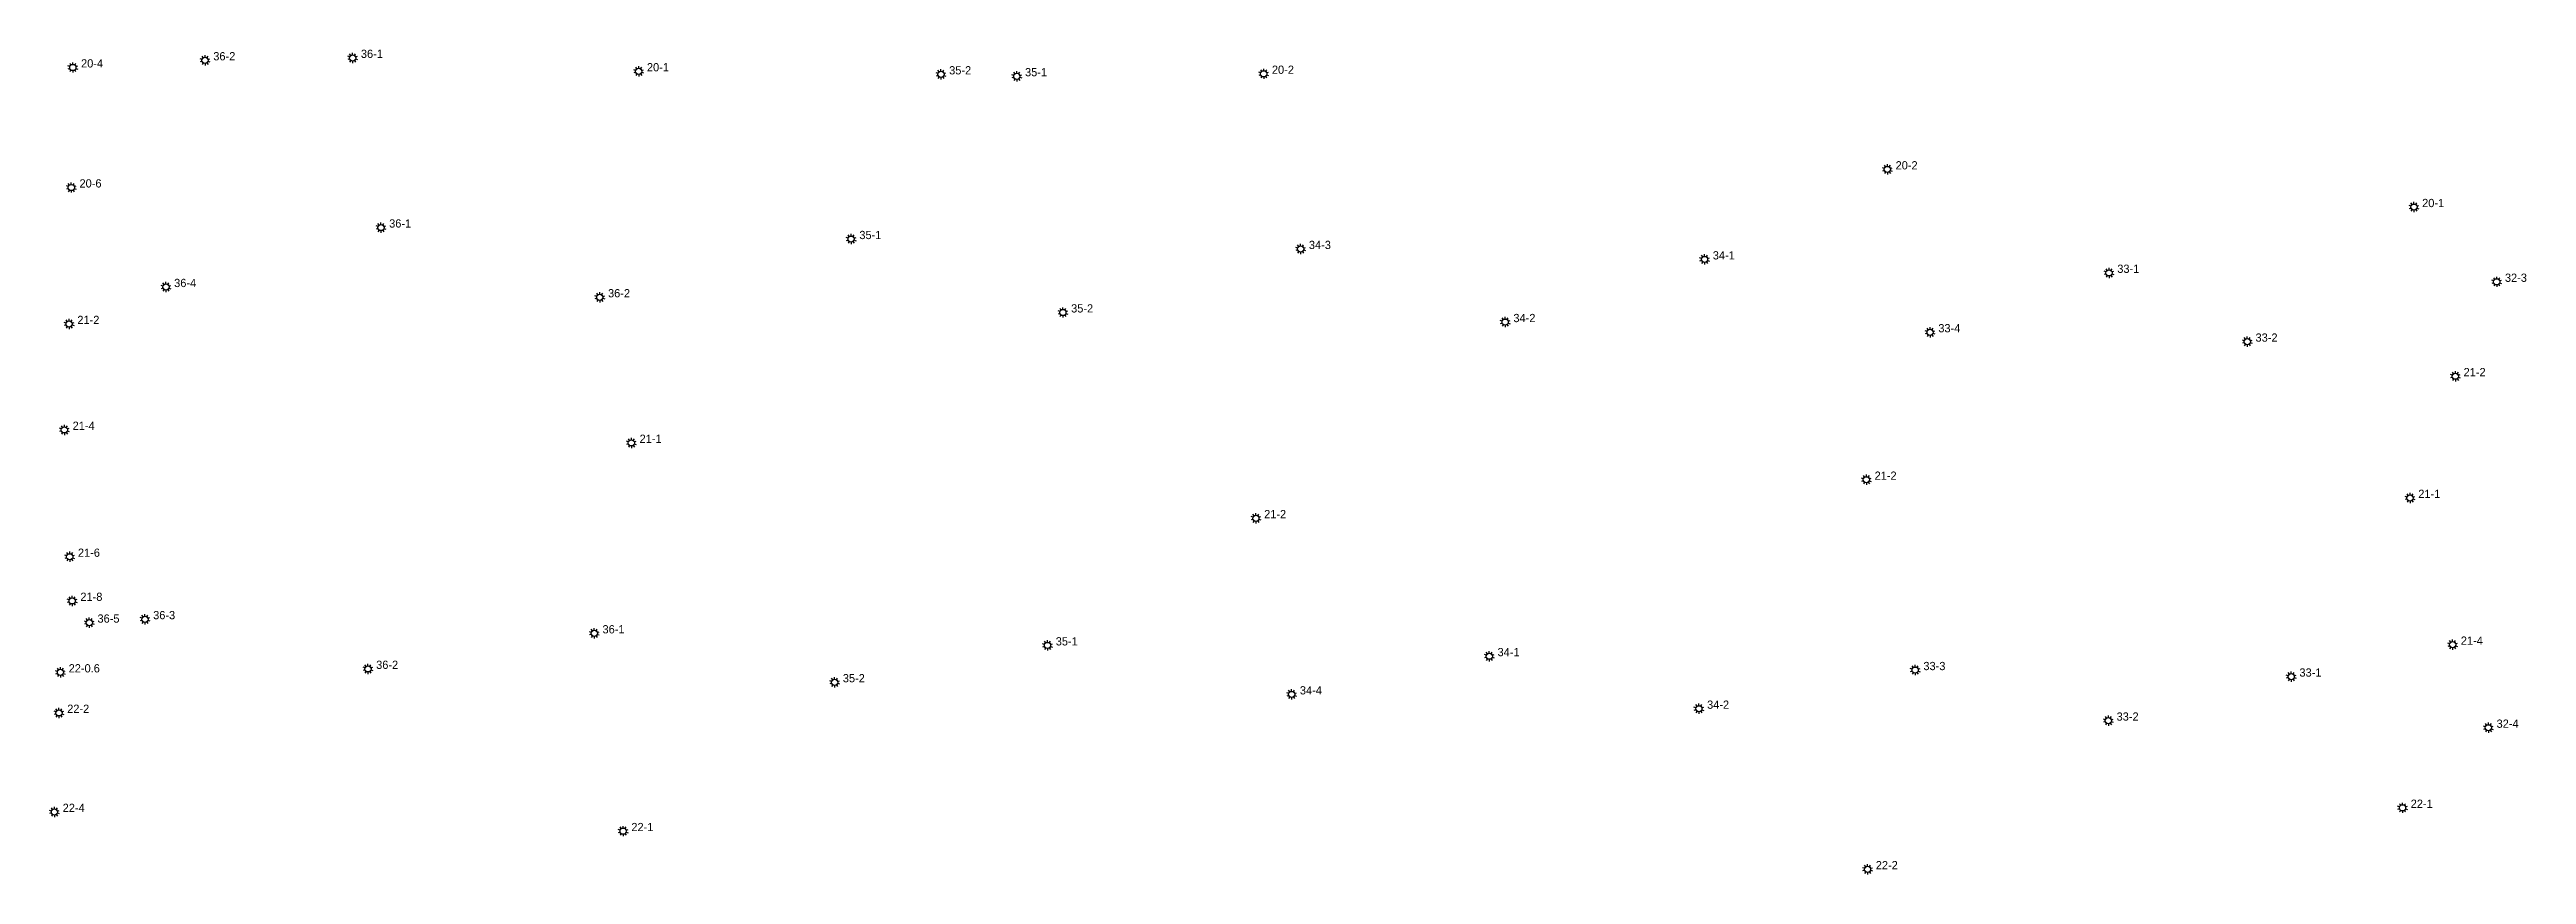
# Model space of a CAD drawing. Header units: inches. Extents: x 486468 to 494393, y 5455952 to 5461583.
# Drawn here: x 486490 to 487092, y 5457088 to 5457288 of the extents above; entities that cross this region are included whole.
import ezdxf

# ---------------------------------------------------------------- set-up
doc = ezdxf.new("R2010")
doc.units = ezdxf.units.IN
doc.header["$MEASUREMENT"] = 0
doc.layers.add('StreetLightingPoles', color=10, linetype='Continuous')

msp = doc.modelspace()

# ---------------------------------------------------------------- texts
at = {"layer": 'StreetLightingPoles'}
for s, p in [('20-4', (486497.94, 5457283.891)), ('36-2', (486530.079, 5457285.632)), ('36-1', (486565.961, 5457286.214)), ('20-1', (486635.489, 5457282.961)), ('35-2', (486708.958, 5457282.211)), ('35-1', (486727.401, 5457281.753)), ('20-2', (486787.409, 5457282.353)), ('20-2', (486939.016, 5457259.133)), ('20-6', (486497.563, 5457254.741)), ('20-1', (487067.008, 5457249.983)), ('36-1', (486572.831, 5457245.014)), ('35-1', (486687.123, 5457242.21)), ('34-3', (486796.394, 5457239.8)), ('34-1', (486894.577, 5457237.267)), ('36-4', (486520.567, 5457230.56)), ('33-1', (486992.902, 5457234.01)), ('32-3', (487087.127, 5457231.831)), ('36-2', (486626.033, 5457228.067)), ('35-2', (486738.606, 5457224.385)), ('21-2', (486497.041, 5457221.584)), ('34-2', (486846.108, 5457222.043)), ('33-4', (486949.4, 5457219.573)), ('33-2', (487026.503, 5457217.301)), ('21-2', (487077.081, 5457208.904)), ('21-4', (486495.892, 5457195.877)), ('21-1', (486633.707, 5457192.72)), ('21-2', (486933.91, 5457183.755)), ('21-2', (486785.519, 5457174.411)), ('21-1', (487066.065, 5457179.339)), ('21-6', (486497.178, 5457165.045)), ('21-8', (486497.777, 5457154.34)), ('36-5', (486501.931, 5457149.051)), ('36-3', (486515.462, 5457149.879)), ('36-1', (486624.691, 5457146.444)), ('35-1', (486734.861, 5457143.516)), ('34-1', (486842.257, 5457140.897)), ('21-4', (487076.408, 5457143.687)), ('22-0.6', (486494.925, 5457136.965)), ('36-2', (486569.671, 5457137.82)), ('35-2', (486683.106, 5457134.563)), ('33-3', (486945.771, 5457137.517)), ('33-1', (487037.181, 5457135.942)), ('22-2', (486494.57, 5457127.138)), ('34-4', (486794.21, 5457131.616)), ('34-2', (486893.196, 5457128.13)), ('33-2', (486992.729, 5457125.251)), ('32-4', (487085.101, 5457123.517)), ('22-4', (486493.467, 5457103.074)), ('22-1', (487064.233, 5457104.074)), ('22-1', (486631.706, 5457098.41)), ('22-2', (486934.197, 5457089.151))]:
    msp.add_text(s, height=2, dxfattribs=at).set_placement(p)

# ---------------------------------------------------------------- blocks, each defined once
blk = doc.blocks.new('Light')
at = {"color": 255}
for p, q in [((-0.71, 0.23), (-1.19, 0.39)), ((-0.44, 0.61), (-0.73, 1.01)), ((0, 0.75), (0, 1.25)), ((0.44, 0.61), (0.73, 1.01)), ((0.71, 0.23), (1.19, 0.39)), ((-0.71, -0.23), (-1.19, -0.39)), ((-0.44, -0.61), (-0.73, -1.01)), ((0, -0.75), (0, -1.25)), ((0.44, -0.61), (0.73, -1.01)), ((0.71, -0.23), (1.19, -0.39))]:
    blk.add_line(p, q, dxfattribs=at)
blk.add_circle((0, 0), 0.75, dxfattribs=at)

# ---------------------------------------------------------------- block references
at = {"layer": 'StreetLightingPoles'}
for p in [(486495.94, 5457283.891), (486528.079, 5457285.632), (486563.961, 5457286.214), (486633.489, 5457282.961), (486706.958, 5457282.211), (486725.401, 5457281.753), (486785.409, 5457282.353), (486495.563, 5457254.741), (486937.016, 5457259.133), (487065.008, 5457249.983), (486570.831, 5457245.014), (486685.123, 5457242.21), (486794.394, 5457239.8), (486892.577, 5457237.267), (486518.567, 5457230.56), (486990.902, 5457234.01), (487085.127, 5457231.831), (486624.033, 5457228.067), (486736.606, 5457224.385), (486495.041, 5457221.584), (486844.108, 5457222.043), (486947.4, 5457219.573), (487024.503, 5457217.301), (487075.081, 5457208.904), (486493.892, 5457195.877), (486631.707, 5457192.72), (486931.91, 5457183.755), (487064.065, 5457179.339), (486783.519, 5457174.411), (486495.178, 5457165.045), (486495.777, 5457154.34), (486499.931, 5457149.051), (486513.462, 5457149.879), (486622.691, 5457146.444), (486732.861, 5457143.516), (486840.257, 5457140.897), (487074.408, 5457143.687), (486492.925, 5457136.965), (486567.671, 5457137.82), (486681.106, 5457134.563), (486943.771, 5457137.517), (487035.181, 5457135.942), (486492.57, 5457127.138), (486792.21, 5457131.616), (486891.196, 5457128.13), (486990.729, 5457125.251), (487083.101, 5457123.517), (486491.467, 5457103.074), (487062.233, 5457104.074), (486629.706, 5457098.41), (486932.197, 5457089.151)]:
    msp.add_blockref('Light', p, dxfattribs=at)

msp.set_redraw_order([(e.dxf.handle, doc.entitydb.next_handle()) for e in msp.query("TEXT MTEXT ATTDEF DIMENSION ARC_DIMENSION")])  # texts and dimensions are drawn at this point

doc.saveas('drawing.dxf')
